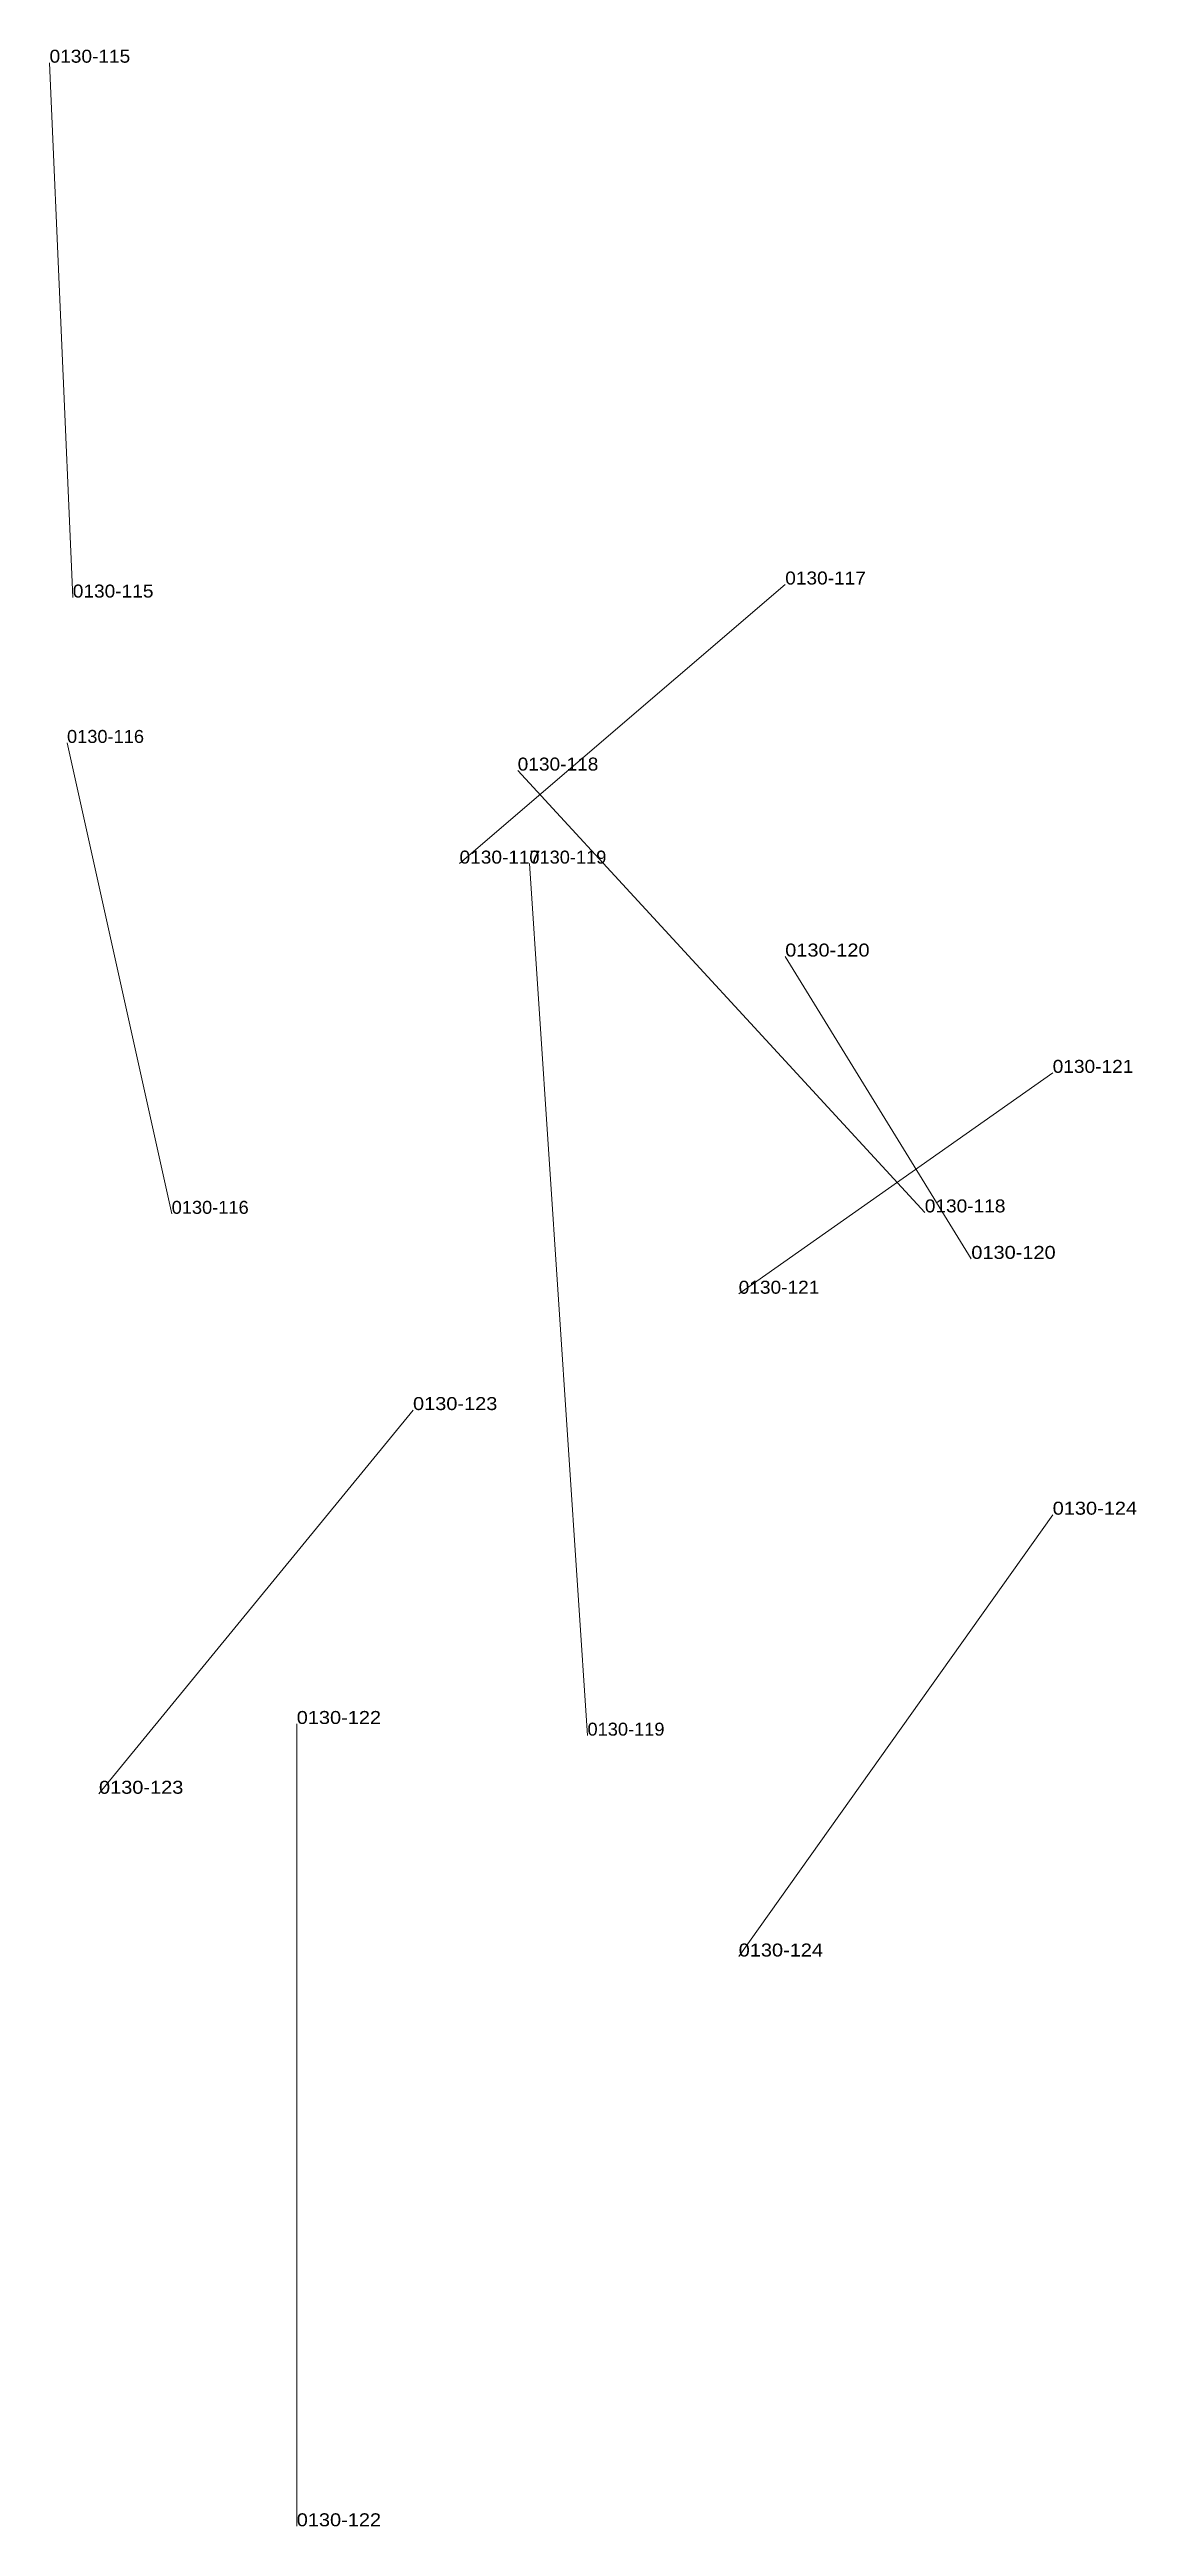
# Model space of a CAD drawing. Header units: metres. Extents: x 571156 to 607184, y 703608 to 727431.
# Drawn here: x 582035.8 to 582203.3, y 721832.4 to 722214.2 of the extents above; entities that cross this region are included whole.
import ezdxf

# ---------------------------------------------------------------- set-up
doc = ezdxf.new("R2010")
doc.units = ezdxf.units.M
doc.header["$LTSCALE"] = 0.8
doc.layers.add('60', color=7, linetype='Continuous', lineweight=13)
doc.layers.add('61', color=7, linetype='Continuous')

msp = doc.modelspace()

# ---------------------------------------------------------------- texts
at = {"layer": '60'}
for s, width, p in [('0130-117', 1.1, (582149.18, 722131.73)), ('0130-115', 1.1, (582039.39, 722129.72)), ('0130-121', 1.1, (582190.4, 722056.45)), ('0130-116', 1.05, (582054.63, 722034.72)), ('0130-118', 1.1, (582170.69, 722034.94)), ('0130-120', 1.15, (582177.86, 722027.77)), ('0130-123', 1.15, (582091.82, 722004.47)), ('0130-124', 1.15, (582190.4, 721988.34)), ('0130-119', 1.05, (582118.71, 721954.28)), ('0130-122', 1.15, (582073.9, 721832.4))]:
    msp.add_text(s, height=2, dxfattribs=dict(at, width=width)).set_placement(p)
at = {"layer": '61'}
for s, width, p in [('0130-115', 1.1, (582035.81, 722212.17)), ('0130-116', 1.05, (582038.5, 722107.31)), ('0130-118', 1.1, (582107.95, 722103.05)), ('0130-117', 1.1, (582098.99, 722088.71)), ('0130-119', 1.05, (582109.75, 722088.71)), ('0130-120', 1.15, (582149.18, 722074.38)), ('0130-121', 1.1, (582142.01, 722022.4)), ('0130-122', 1.15, (582073.9, 721956.08)), ('0130-123', 1.15, (582043.43, 721945.32)), ('0130-124', 1.15, (582142.01, 721920.23))]:
    msp.add_text(s, height=2, dxfattribs=dict(at, width=width)).set_placement(p)

# ---------------------------------------------------------------- linework, layer by layer
at = {"layer": '60'}
for p, q in [((582035.81, 722212.17), (582039.39, 722129.72)), ((582098.99, 722088.71), (582149.18, 722131.73)), ((582038.5, 722107.31), (582054.63, 722034.72)), ((582107.95, 722103.05), (582170.69, 722034.94)), ((582109.75, 722088.71), (582118.71, 721954.28)), ((582149.18, 722074.38), (582177.86, 722027.77)), ((582142.01, 722022.4), (582190.4, 722056.45)), ((582043.43, 721945.32), (582091.82, 722004.47)), ((582142.01, 721920.23), (582190.4, 721988.34)), ((582073.9, 721956.08), (582073.9, 721832.4))]:
    msp.add_line(p, q, dxfattribs=at)

msp.set_redraw_order([(e.dxf.handle, doc.entitydb.next_handle()) for e in msp.query("TEXT MTEXT ATTDEF DIMENSION ARC_DIMENSION")])  # texts and dimensions are drawn at this point

doc.saveas('drawing.dxf')
